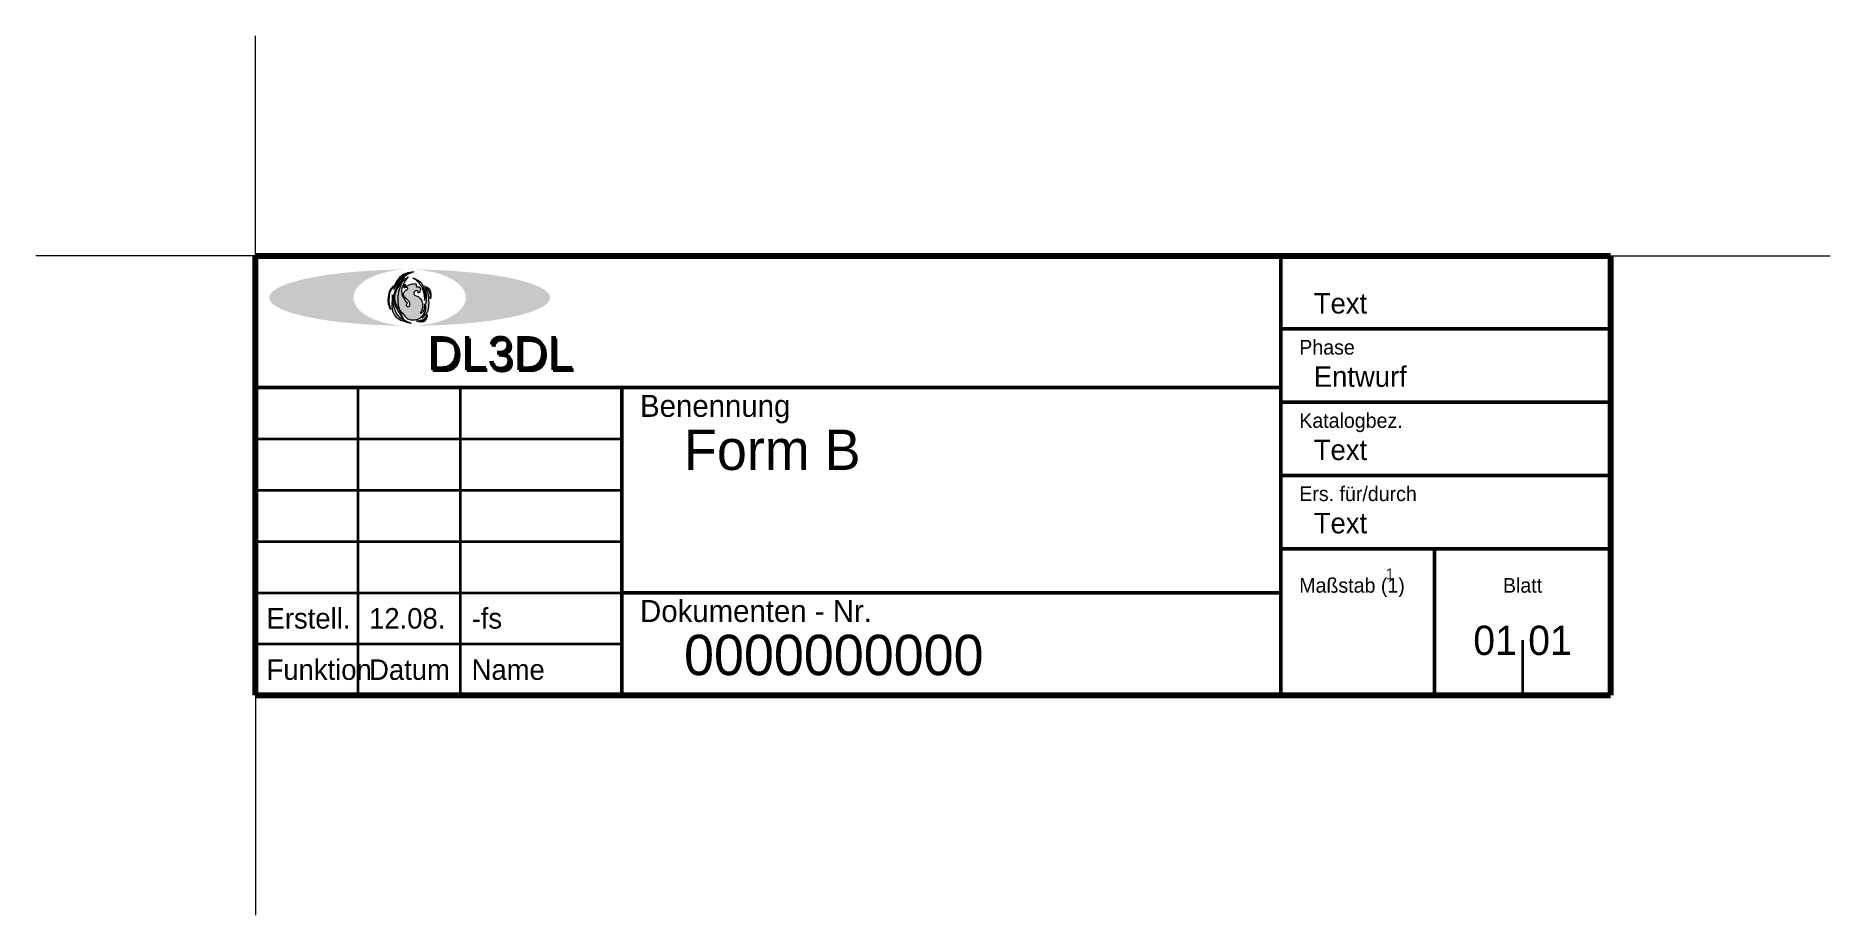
# Model space of a CAD drawing. Header units: millimetres. Extents: x -2160 to 2026, y -3062 to 969.
# Drawn here: x -2159.7 to -1914.7, y -3061.6 to -2941.6 of the extents above; entities that cross this region are included whole.
import ezdxf
from ezdxf.enums import TextEntityAlignment as Align

# ---------------------------------------------------------------- set-up
doc = ezdxf.new("R2010")
doc.units = ezdxf.units.MM
for name, color, linetype, lineweight, true_color in [('_Logo_A_oval', 1, 'Continuous', 5, 0xff0000), ('_Logo_B_oval', 30, 'Continuous', 5, 0xff7f00), ('_Logo_C_oval', 16, 'Continuous', 5, 0x4c0000), ('_Logo_Phoenix', 96, 'Continuous', 5, 0x004c00), ('_Logo_Text1', 5, 'Continuous', 5, 0x0000ff), ('_Logo_Text2', 1, 'Continuous', 5, 0xff0000), ('Hilfe', 6, 'Continuous', 5, 0xff00ff), ('Linie_0.35', 4, 'Continuous', 35, 0x00ffff), ('Linie_0.5', 5, 'Continuous', 50, 0x0000ff), ('Linie_1.0', 30, 'Continuous', 100, 0xff7f00), ('PK_Text_vorg', 1, 'Continuous', 5, 0xff0000), ('PK_Txt_ausgef', 3, 'Continuous', 5, 0x00ff00)]:
    doc.layers.add(name, color=color, linetype=linetype, lineweight=lineweight, true_color=true_color)
doc.styles.add('textstyle224', font='')
doc.styles.add('textstyle225', font='')
doc.styles.add('textstyle465', font='')
doc.styles.add('textstyle471', font='')
doc.styles.add('textstyle473', font='')
doc.styles.add('textstyle475', font='')
doc.styles.add('textstyle477', font='')
doc.styles.add('textstyle507', font='')
doc.styles.add('textstyle509', font='')
doc.styles.add('textstyle511', font='')
doc.styles.add('textstyle513', font='')
doc.styles.add('textstyle515', font='')
doc.styles.add('textstyle517', font='')
doc.styles.add('textstyle519', font='')
doc.styles.add('textstyle521', font='')
doc.styles.add('textstyle523', font='')
doc.styles.add('textstyle525', font='')
doc.styles.add('textstyle527', font='')
doc.styles.add('textstyle529', font='')
doc.styles.add('textstyle541', font='')
doc.styles.add('textstyle543', font='')
doc.styles.add('textstyle545', font='')
doc.styles.add('textstyle553', font='')
doc.styles.add('textstyle557', font='')
doc.styles.get('textstyle224').set_extended_font_data('Arial')
doc.styles.get('textstyle225').set_extended_font_data('Arial')
doc.styles.get('textstyle465').set_extended_font_data('TGL 31034-1')
doc.styles.get('textstyle471').set_extended_font_data('TGL 31034-1')
doc.styles.get('textstyle473').set_extended_font_data('TGL 31034-1')
doc.styles.get('textstyle475').set_extended_font_data('TGL 31034-1')
doc.styles.get('textstyle477').set_extended_font_data('TGL 31034-1')
doc.styles.get('textstyle507').set_extended_font_data('TGL 31034-1')
doc.styles.get('textstyle509').set_extended_font_data('TGL 31034-1')
doc.styles.get('textstyle511').set_extended_font_data('TGL 31034-1')
doc.styles.get('textstyle513').set_extended_font_data('TGL 31034-1')
doc.styles.get('textstyle515').set_extended_font_data('TGL 31034-1')
doc.styles.get('textstyle517').set_extended_font_data('TGL 31034-1')
doc.styles.get('textstyle519').set_extended_font_data('TGL 31034-1')
doc.styles.get('textstyle521').set_extended_font_data('TGL 31034-1')
doc.styles.get('textstyle523').set_extended_font_data('TGL 31034-1')
doc.styles.get('textstyle525').set_extended_font_data('TGL 31034-1')
doc.styles.get('textstyle527').set_extended_font_data('TGL 31034-1')
doc.styles.get('textstyle529').set_extended_font_data('TGL 31034-1')
doc.styles.get('textstyle541').set_extended_font_data('TGL 31034-1')
doc.styles.get('textstyle543').set_extended_font_data('TGL 31034-1')
doc.styles.get('textstyle545').set_extended_font_data('TGL 31034-1')
doc.styles.get('textstyle553').set_extended_font_data('TGL 31034-1')
doc.styles.get('textstyle557').set_extended_font_data('TGL 31034-1')

msp = doc.modelspace()

# ---------------------------------------------------------------- texts
at = {"layer": 'PK_Text_vorg'}
for s, height, style, p in [('Phase', 2, 'textstyle473', (-1987.21, -2984.11)), ('Benennung', 3, 'textstyle511', (-2077.22, -2992.11)), ('Katalogbez.', 2, 'textstyle471', (-1987.21, -2994.11)), ('Ers. für/durch', 2, 'textstyle477', (-1987.21, -3004.11)), ('Maßstab (1)', 2, 'textstyle475', (-1987.21, -3016.61)), ('Dokumenten - Nr.', 3, 'textstyle513', (-2077.22, -3020.11)), ('Funktion', 2.8, 'textstyle507', (-2128.22, -3028.11)), ('Datum', 2.8, 'textstyle509', (-2114.22, -3028.11)), ('Name', 2.8, 'textstyle519', (-2100.22, -3028.11))]:
    msp.add_text(s, height=height, dxfattribs=dict(at, style=style)).set_placement(p, align=Align.MIDDLE_LEFT)
at = {"layer": 'PK_Text_vorg', "style": 'textstyle465'}
msp.add_text('Blatt', height=2, dxfattribs=at).set_placement((-1956.72, -3016.61), align=Align.MIDDLE_CENTER)
at = {"layer": 'PK_Txt_ausgef'}
for s, height, style, p in [('Text', 2.8, 'textstyle525', (-1985.22, -2978.11)), ('Entwurf', 2.8, 'textstyle523', (-1985.22, -2988.11)), ('Form B', 5.5, 'textstyle557', (-2071.22, -2998.11)), ('Text', 2.8, 'textstyle529', (-1985.22, -2998.11)), ('Text', 2.8, 'textstyle527', (-1985.22, -3008.11)), ('1', 1.5, 'textstyle541', (-1975.39, -3015.05)), ('Erstell.', 2.8, 'textstyle521', (-2128.22, -3021.11)), ('12.08.', 2.8, 'textstyle515', (-2114.22, -3021.11)), ('-fs', 2.8, 'textstyle517', (-2100.22, -3021.11)), ('0000000000', 5.5, 'textstyle553', (-2071.22, -3026.11))]:
    msp.add_text(s, height=height, dxfattribs=dict(at, style=style)).set_placement(p, align=Align.MIDDLE_LEFT)
for style, p in [('textstyle545', (-1960.47, -3024.11)), ('textstyle543', (-1952.97, -3024.11))]:
    msp.add_text('01', height=4, dxfattribs=dict(at, style=style)).set_placement(p, align=Align.MIDDLE_CENTER)

# ---------------------------------------------------------------- blocks, each defined once
blk = doc.blocks.new('block 1')
at = {"layer": '_Logo_A_oval'}
h = blk.add_hatch(color=256, dxfattribs=at)
edge = h.paths.add_edge_path()
edge.add_ellipse((-24.42, 16.3), major_axis=(7.52, 0), ratio=0.5, start_angle=0, end_angle=360)
edge = h.paths.add_edge_path()
edge.add_ellipse((-24.42, 16.3), major_axis=(11.29, 0), ratio=0.333333, start_angle=0, end_angle=360)
at = {"layer": '_Logo_B_oval'}
h = blk.add_hatch(color=256, dxfattribs=at)
edge = h.paths.add_edge_path()
edge.add_ellipse((-24.42, 16.3), major_axis=(11.29, 0), ratio=0.333333, start_angle=0, end_angle=360)
edge = h.paths.add_edge_path()
edge.add_ellipse((-24.42, 16.3), major_axis=(15.05, 0), ratio=0.25, start_angle=0, end_angle=360)
at = {"layer": '_Logo_C_oval'}
h = blk.add_hatch(color=256, dxfattribs=at)
edge = h.paths.add_edge_path()
edge.add_ellipse((-24.42, 16.3), major_axis=(15.05, 0), ratio=0.25, start_angle=0, end_angle=360)
edge = h.paths.add_edge_path()
edge.add_ellipse((-24.42, 16.3), major_axis=(18.81, 0), ratio=0.2, start_angle=0, end_angle=360)
at = {"layer": '_Logo_Phoenix'}
h = blk.add_hatch(color=256, dxfattribs=at)
edge = h.paths.add_edge_path()
edge.add_spline(control_points=[(-23.85, 19.74), (-25.84, 19.26), (-26.58, 17.35), (-26.58, 17.35)], knot_values=[0, 0, 0, 0, 1, 1, 1, 1], degree=3, periodic=0)
edge.add_spline(control_points=[(-26.58, 17.35), (-26.55, 17.49), (-26.28, 19.73), (-23.85, 19.74)], knot_values=[0, 0, 0, 0, 1, 1, 1, 1], degree=3, periodic=0)
h = blk.add_hatch(color=256, dxfattribs=at)
edge = h.paths.add_edge_path()
edge.add_spline(control_points=[(-26.6, 17.89), (-27.81, 16.75), (-27.23, 14.84), (-26.96, 14.71)], knot_values=[0, 0, 0, 0, 1, 1, 1, 1], degree=3, periodic=0)
edge.add_spline(control_points=[(-26.96, 14.71), (-27.04, 14.78), (-27.63, 16.69), (-26.6, 17.89)], knot_values=[0, 0, 0, 0, 1, 1, 1, 1], degree=3, periodic=0)
h = blk.add_hatch(color=256, dxfattribs=at)
edge = h.paths.add_edge_path()
edge.add_spline(control_points=[(-24.98, 15.82), (-24.67, 15.64), (-24.89, 15.28), (-24.89, 15.28), (-24.89, 15.28), (-24.81, 15.1), (-24.34, 15.1), (-24.41, 15.53), (-24.5, 15.82), (-24.89, 16.21), (-25.2, 16.47), (-25.32, 16.83), (-25.09, 17.19), (-24.71, 17.43), (-24.64, 17.53), (-24.7, 17.66), (-24.91, 17.65), (-25.1, 17.6), (-25.26, 17.69), (-25.22, 17.95), (-24.98, 18.08), (-24.97, 18.09), (-24.97, 18.08), (-25.04, 17.97), (-25.15, 17.88), (-25.06, 17.8), (-24.77, 17.88), (-24.43, 18.06), (-23.82, 18.19), (-23.6, 18.17), (-23.57, 18.11), (-23.54, 17.91), (-23.62, 17.75), (-23.32, 17.79), (-23.11, 17.69), (-22.94, 17.52), (-22.98, 17.23), (-23.18, 16.98), (-23.26, 16.92), (-23.26, 16.92), (-23.28, 17.06), (-23.33, 17.22), (-23.51, 17.26), (-23.76, 17.21), (-23.87, 16.98), (-23.85, 16.68), (-23.63, 16.59), (-23.19, 16.44), (-22.98, 16.16)], knot_values=[0, 0, 0, 0, 1, 2, 3, 4, 5, 6, 7, 8, 9, 10, 11, 12, 13, 14, 15, 16, 17, 18, 19, 20, 21, 22, 23, 24, 25, 26, 27, 28, 29, 30, 31, 32, 33, 34, 35, 36, 37, 38, 39, 40, 41, 42, 43, 44, 45, 46, 46, 46, 46], degree=3, periodic=0)
edge.add_spline(control_points=[(-22.98, 16.16), (-22.78, 15.82), (-22.64, 15.33), (-22.72, 14.85), (-22.89, 14.42), (-23.05, 14.16), (-23.05, 14.16), (-22.53, 14.47), (-22.39, 15), (-22.4, 15.41), (-22.44, 15.51), (-22.29, 15.25), (-22.27, 14.77), (-22.37, 14.46), (-22.79, 13.69), (-23.23, 13.41), (-23.72, 13.27), (-24.31, 13.27), (-24.68, 13.45), (-24.68, 13.45), (-24.68, 13.45)], knot_values=[0, 0, 0, 0, 1, 2, 3, 4, 5, 6, 7, 8, 9, 10, 11, 12, 13, 14, 15, 16, 17, 18, 18, 18, 18], degree=3, periodic=0)
edge.add_spline(control_points=[(-24.68, 13.45), (-24.68, 13.45), (-24.73, 13.42), (-27.63, 16.75), (-24.62, 19.15)], knot_values=[0, 0, 0, 0, 1, 2, 2, 2, 2], degree=3, periodic=0)
edge.add_spline(control_points=[(-24.62, 19.15), (-25.94, 17.44), (-24.98, 15.82), (-24.98, 15.82), (-24.98, 15.82), (-24.98, 15.82), (-24.98, 15.82)], knot_values=[0, 0, 0, 0, 1, 2, 3, 4, 4, 4, 4], degree=3, periodic=0)
h = blk.add_hatch(color=256, dxfattribs=at)
edge = h.paths.add_edge_path()
edge.add_spline(control_points=[(-25.07, 19.2), (-26.56, 16.31), (-25.17, 13.29), (-25.17, 13.28), (-25.17, 13.28), (-27.32, 16.35), (-25.07, 19.2), (-25.07, 19.2), (-25.07, 19.2)], knot_values=[0, 0, 0, 0, 1, 2, 3, 4, 5, 6, 6, 6, 6], degree=3, periodic=0)
h = blk.add_hatch(color=256, dxfattribs=at)
edge = h.paths.add_edge_path()
edge.add_spline(control_points=[(-22.53, 16.9), (-22.49, 16.66), (-22.46, 16.47), (-22.44, 16.16), (-22.43, 15.93), (-22.44, 15.93), (-22.44, 15.93), (-22.33, 16.25), (-22.33, 16.63), (-22.41, 17.29), (-22.62, 17.91), (-22.8, 18.21), (-23.31, 18.62), (-23.99, 18.93), (-23.99, 18.93), (-23.99, 18.93)], knot_values=[0, 0, 0, 0, 1, 2, 3, 4, 5, 6, 7, 8, 9, 10, 11, 12, 13, 13, 13, 13], degree=3, periodic=0)
edge.add_spline(control_points=[(-23.99, 18.93), (-23.58, 18.71), (-23.35, 18.48), (-23.11, 18.17), (-22.86, 17.85), (-22.63, 17.34), (-22.53, 16.9)], knot_values=[0, 0, 0, 0, 1, 2, 3, 4, 4, 4, 4], degree=3, periodic=0)
h = blk.add_hatch(color=256, dxfattribs=at)
edge = h.paths.add_edge_path()
edge.add_spline(control_points=[(-21.88, 15.29), (-21.9, 14.91), (-22.02, 14.4), (-22.18, 14.11), (-22.54, 13.78), (-22.74, 13.58), (-22.74, 13.58), (-22.6, 13.84), (-22.4, 14.16), (-22.28, 14.47), (-22.27, 14.77), (-22.41, 15.45)], knot_values=[0, 0, 0, 0, 1, 2, 3, 4, 5, 6, 7, 8, 9, 9, 9, 9], degree=3, periodic=0)
edge.add_spline(control_points=[(-22.41, 15.45), (-22.22, 15.55), (-22.18, 15.76), (-22.16, 16.39), (-22.2, 16.96), (-22.21, 17.27), (-22.41, 17.88), (-22.52, 17.96), (-22.18, 17.52), (-22.07, 17.22), (-21.96, 16.8), (-21.9, 16.39), (-21.87, 15.82), (-21.88, 15.29)], knot_values=[0, 0, 0, 0, 1, 2, 3, 4, 5, 6, 7, 8, 9, 10, 11, 11, 11, 11], degree=3, periodic=0)
h = blk.add_hatch(color=256, dxfattribs=at)
edge = h.paths.add_edge_path()
edge.add_spline(control_points=[(-21.62, 16.15), (-21.62, 16.55), (-21.68, 16.81), (-21.74, 17.11), (-21.86, 17.35), (-22.13, 17.73), (-22.13, 17.73), (-22.13, 17.73)], knot_values=[0, 0, 0, 0, 1, 2, 3, 4, 5, 5, 5, 5], degree=3, periodic=0)
edge.add_spline(control_points=[(-22.13, 17.73), (-21.5, 17.42), (-21.62, 16.15), (-21.62, 16.15), (-21.62, 16.15)], knot_values=[0, 0, 0, 0, 1, 2, 2, 2, 2], degree=3, periodic=0)
h = blk.add_hatch(color=256, dxfattribs=at)
edge = h.paths.add_edge_path()
edge.add_spline(control_points=[(-26.74, 16.69), (-26.67, 13.86), (-24.21, 12.88), (-24.21, 12.88), (-24.21, 12.88), (-26.98, 13.57), (-26.72, 16.66), (-26.72, 16.66), (-26.74, 16.69)], knot_values=[0, 0, 0, 0, 1, 2, 3, 4, 5, 6, 6, 6, 6], degree=3, periodic=0)
h = blk.add_hatch(color=256, dxfattribs=at)
edge = h.paths.add_edge_path()
edge.add_spline(control_points=[(-23.42, 13.15), (-23.15, 13.04), (-22.71, 13.03), (-22.46, 13.1), (-22.24, 13.34), (-22.1, 13.68), (-22.08, 13.94), (-22.06, 14.05), (-22.06, 14.05), (-22.06, 14.05), (-22.15, 13.82), (-22.22, 13.75), (-22.4, 13.53), (-22.59, 13.39), (-22.77, 13.32), (-23.05, 13.23), (-23.33, 13.21), (-23.42, 13.21), (-23.52, 13.21), (-23.52, 13.21), (-23.52, 13.21), (-23.46, 13.17), (-23.42, 13.15), (-23.42, 13.15), (-23.42, 13.15)], knot_values=[0, 0, 0, 0, 1, 2, 3, 4, 5, 6, 7, 8, 9, 10, 11, 12, 13, 14, 15, 16, 17, 18, 19, 20, 21, 22, 22, 22, 22], degree=3, periodic=0)
for points in [[(-23.85, 19.74), (-26.28, 19.73), (-26.55, 17.49), (-26.58, 17.35)], [(-23.85, 19.74), (-25.84, 19.26), (-26.58, 17.35), (-26.58, 17.35)], [(-26.6, 17.89), (-27.81, 16.75), (-27.23, 14.84), (-26.96, 14.71)], [(-24.62, 19.15), (-27.63, 16.75), (-24.73, 13.42), (-24.68, 13.45), (-24.68, 13.45)], [(-26.6, 17.89), (-27.63, 16.69), (-27.04, 14.78), (-26.96, 14.71)], [(-25.07, 19.2), (-26.56, 16.31), (-25.17, 13.29), (-25.17, 13.28), (-25.17, 13.28), (-27.32, 16.35), (-25.07, 19.2), (-25.07, 19.2), (-25.07, 19.2)], [(-24.62, 19.15), (-25.94, 17.44), (-24.98, 15.82), (-24.98, 15.82), (-24.98, 15.82), (-24.98, 15.82), (-24.98, 15.82)], [(-24.98, 15.82), (-24.67, 15.64), (-24.89, 15.28), (-24.89, 15.28), (-24.89, 15.28), (-24.81, 15.1), (-24.34, 15.1), (-24.41, 15.53), (-24.5, 15.82), (-24.89, 16.21), (-25.2, 16.47), (-25.32, 16.83), (-25.09, 17.19), (-24.71, 17.43), (-24.64, 17.53), (-24.7, 17.66), (-24.91, 17.65), (-25.1, 17.6), (-25.26, 17.69), (-25.22, 17.95), (-24.98, 18.08), (-24.97, 18.09), (-24.97, 18.08), (-25.04, 17.97), (-25.15, 17.88), (-25.06, 17.8), (-24.77, 17.88), (-24.43, 18.06), (-23.82, 18.19), (-23.6, 18.17), (-23.57, 18.11), (-23.54, 17.91), (-23.62, 17.75), (-23.32, 17.79), (-23.11, 17.69), (-22.94, 17.52), (-22.98, 17.23), (-23.18, 16.98), (-23.26, 16.92), (-23.26, 16.92), (-23.28, 17.06), (-23.33, 17.22), (-23.51, 17.26), (-23.76, 17.21), (-23.87, 16.98), (-23.85, 16.68), (-23.63, 16.59), (-23.19, 16.44), (-22.98, 16.16)], [(-23.99, 18.93), (-23.58, 18.71), (-23.35, 18.48), (-23.11, 18.17), (-22.86, 17.85), (-22.63, 17.34), (-22.53, 16.9)], [(-22.53, 16.9), (-22.49, 16.66), (-22.46, 16.47), (-22.44, 16.16), (-22.43, 15.93), (-22.44, 15.93), (-22.44, 15.93), (-22.33, 16.25), (-22.33, 16.63), (-22.41, 17.29), (-22.62, 17.91), (-22.8, 18.21), (-23.31, 18.62), (-23.99, 18.93), (-23.99, 18.93), (-23.99, 18.93)], [(-22.41, 15.45), (-22.22, 15.55), (-22.18, 15.76), (-22.16, 16.39), (-22.2, 16.96), (-22.21, 17.27), (-22.41, 17.88), (-22.52, 17.96), (-22.18, 17.52), (-22.07, 17.22), (-21.96, 16.8), (-21.9, 16.39), (-21.87, 15.82), (-21.88, 15.29)], [(-22.13, 17.73), (-21.5, 17.42), (-21.62, 16.15), (-21.62, 16.15), (-21.62, 16.15)], [(-21.62, 16.15), (-21.62, 16.55), (-21.68, 16.81), (-21.74, 17.11), (-21.86, 17.35), (-22.13, 17.73), (-22.13, 17.73), (-22.13, 17.73)], [(-26.74, 16.69), (-26.67, 13.86), (-24.21, 12.88), (-24.21, 12.88), (-24.21, 12.88), (-26.98, 13.57), (-26.72, 16.66), (-26.72, 16.66), (-26.74, 16.69)], [(-22.98, 16.16), (-22.78, 15.82), (-22.64, 15.33), (-22.72, 14.85), (-22.89, 14.42), (-23.05, 14.16), (-23.05, 14.16), (-22.53, 14.47), (-22.39, 15), (-22.4, 15.41), (-22.44, 15.51), (-22.29, 15.25), (-22.27, 14.77), (-22.37, 14.46), (-22.79, 13.69), (-23.23, 13.41), (-23.72, 13.27), (-24.31, 13.27), (-24.68, 13.45), (-24.68, 13.45), (-24.68, 13.45)], [(-21.88, 15.29), (-21.9, 14.91), (-22.02, 14.4), (-22.18, 14.11), (-22.54, 13.78), (-22.74, 13.58), (-22.74, 13.58), (-22.6, 13.84), (-22.4, 14.16), (-22.28, 14.47), (-22.27, 14.77), (-22.41, 15.45)], [(-23.42, 13.15), (-23.15, 13.04), (-22.71, 13.03), (-22.46, 13.1), (-22.24, 13.34), (-22.1, 13.68), (-22.08, 13.94), (-22.06, 14.05), (-22.06, 14.05), (-22.06, 14.05), (-22.15, 13.82), (-22.22, 13.75), (-22.4, 13.53), (-22.59, 13.39), (-22.77, 13.32), (-23.05, 13.23), (-23.33, 13.21), (-23.42, 13.21), (-23.52, 13.21), (-23.52, 13.21), (-23.52, 13.21), (-23.46, 13.17), (-23.42, 13.15), (-23.42, 13.15), (-23.42, 13.15)]]:
    blk.add_open_spline(points, degree=3, dxfattribs=at)
at = {"layer": '_Logo_Text1', "style": 'textstyle224'}
blk.add_text('DL3DL', height=4.514, dxfattribs=at).set_placement((-12.05, 8.6), align=Align.MIDDLE_CENTER)
at = {"layer": '_Logo_Text2', "style": 'textstyle225'}
blk.add_text('DL3DL', height=4.514, dxfattribs=at).set_placement((-12.26, 8.9), align=Align.MIDDLE_CENTER)

# ---------------------------------------------------------------- linework, layer by layer
at = {"layer": 'Hilfe'}
for p, q in [((-2129.72, -2951.61), (-2129.72, -2941.61)), ((-2129.72, -2961.61), (-2129.72, -2951.61)), ((-2129.72, -2971.61), (-2129.72, -2961.61)), ((-2149.72, -2971.61), (-2159.72, -2971.61)), ((-2139.72, -2971.61), (-2149.72, -2971.61)), ((-2129.72, -2971.61), (-2139.72, -2971.61)), ((-1944.72, -2971.61), (-1934.72, -2971.61)), ((-1934.72, -2971.61), (-1924.72, -2971.61)), ((-1924.72, -2971.61), (-1914.72, -2971.61)), ((-2129.72, -3031.61), (-2129.72, -3041.61)), ((-2129.72, -3041.61), (-2129.72, -3051.61)), ((-2129.72, -3051.61), (-2129.72, -3061.61))]:
    msp.add_line(p, q, dxfattribs=at)
at = {"layer": 'Linie_0.35'}
for p, q in [((-2115.72, -3031.61), (-2115.72, -2989.61)), ((-2101.72, -3031.61), (-2101.72, -2989.61)), ((-2129.72, -2996.61), (-2079.72, -2996.61)), ((-2129.72, -3003.61), (-2079.72, -3003.61)), ((-2129.72, -3010.61), (-2079.72, -3010.61)), ((-2129.72, -3017.61), (-2079.72, -3017.61)), ((-2129.72, -3024.61), (-2079.72, -3024.61)), ((-1956.72, -3024.11), (-1956.72, -3031.61))]:
    msp.add_line(p, q, dxfattribs=at)
at = {"layer": 'Linie_0.5'}
for p, q in [((-1989.72, -3031.61), (-1989.72, -2971.61)), ((-1989.72, -2981.61), (-1944.72, -2981.61)), ((-2129.72, -2989.61), (-2079.72, -2989.61)), ((-2079.72, -3031.61), (-2079.72, -2989.61)), ((-2079.72, -2989.61), (-1989.72, -2989.61)), ((-1989.72, -2991.61), (-1944.72, -2991.61)), ((-1989.72, -3001.61), (-1944.72, -3001.61)), ((-1989.72, -3011.61), (-1944.72, -3011.61)), ((-1968.72, -3031.61), (-1968.72, -3011.61)), ((-2079.72, -3017.61), (-1989.72, -3017.61))]:
    msp.add_line(p, q, dxfattribs=at)
at = {"layer": 'Linie_1.0'}
for p, q in [((-2129.72, -2989.61), (-2129.72, -2971.61)), ((-2129.72, -2971.61), (-1944.72, -2971.61)), ((-1944.72, -2971.61), (-1944.72, -3031.61)), ((-2129.72, -2996.61), (-2129.72, -2989.61)), ((-2129.72, -3003.61), (-2129.72, -2996.61)), ((-2129.72, -3010.61), (-2129.72, -3003.61)), ((-2129.72, -3017.61), (-2129.72, -3010.61)), ((-2129.72, -3024.61), (-2129.72, -3017.61)), ((-2129.72, -3031.61), (-2129.72, -3024.61)), ((-2129.72, -3031.61), (-2115.72, -3031.61)), ((-2115.72, -3031.61), (-2101.72, -3031.61)), ((-2101.72, -3031.61), (-2079.72, -3031.61)), ((-2079.72, -3031.61), (-1968.72, -3031.61)), ((-1968.72, -3031.61), (-1956.72, -3031.61)), ((-1956.72, -3031.61), (-1944.72, -3031.61))]:
    msp.add_line(p, q, dxfattribs=at)

# ---------------------------------------------------------------- block references
at = {"layer": 'PK_Txt_ausgef', "xscale": 1.02, "yscale": 1.02}
msp.add_blockref('block 1', (-2083.77, -2993.97), dxfattribs=at)

msp.set_redraw_order([(e.dxf.handle, doc.entitydb.next_handle()) for e in msp.query("TEXT MTEXT ATTDEF DIMENSION ARC_DIMENSION")])  # texts and dimensions are drawn at this point

doc.saveas('drawing.dxf')
